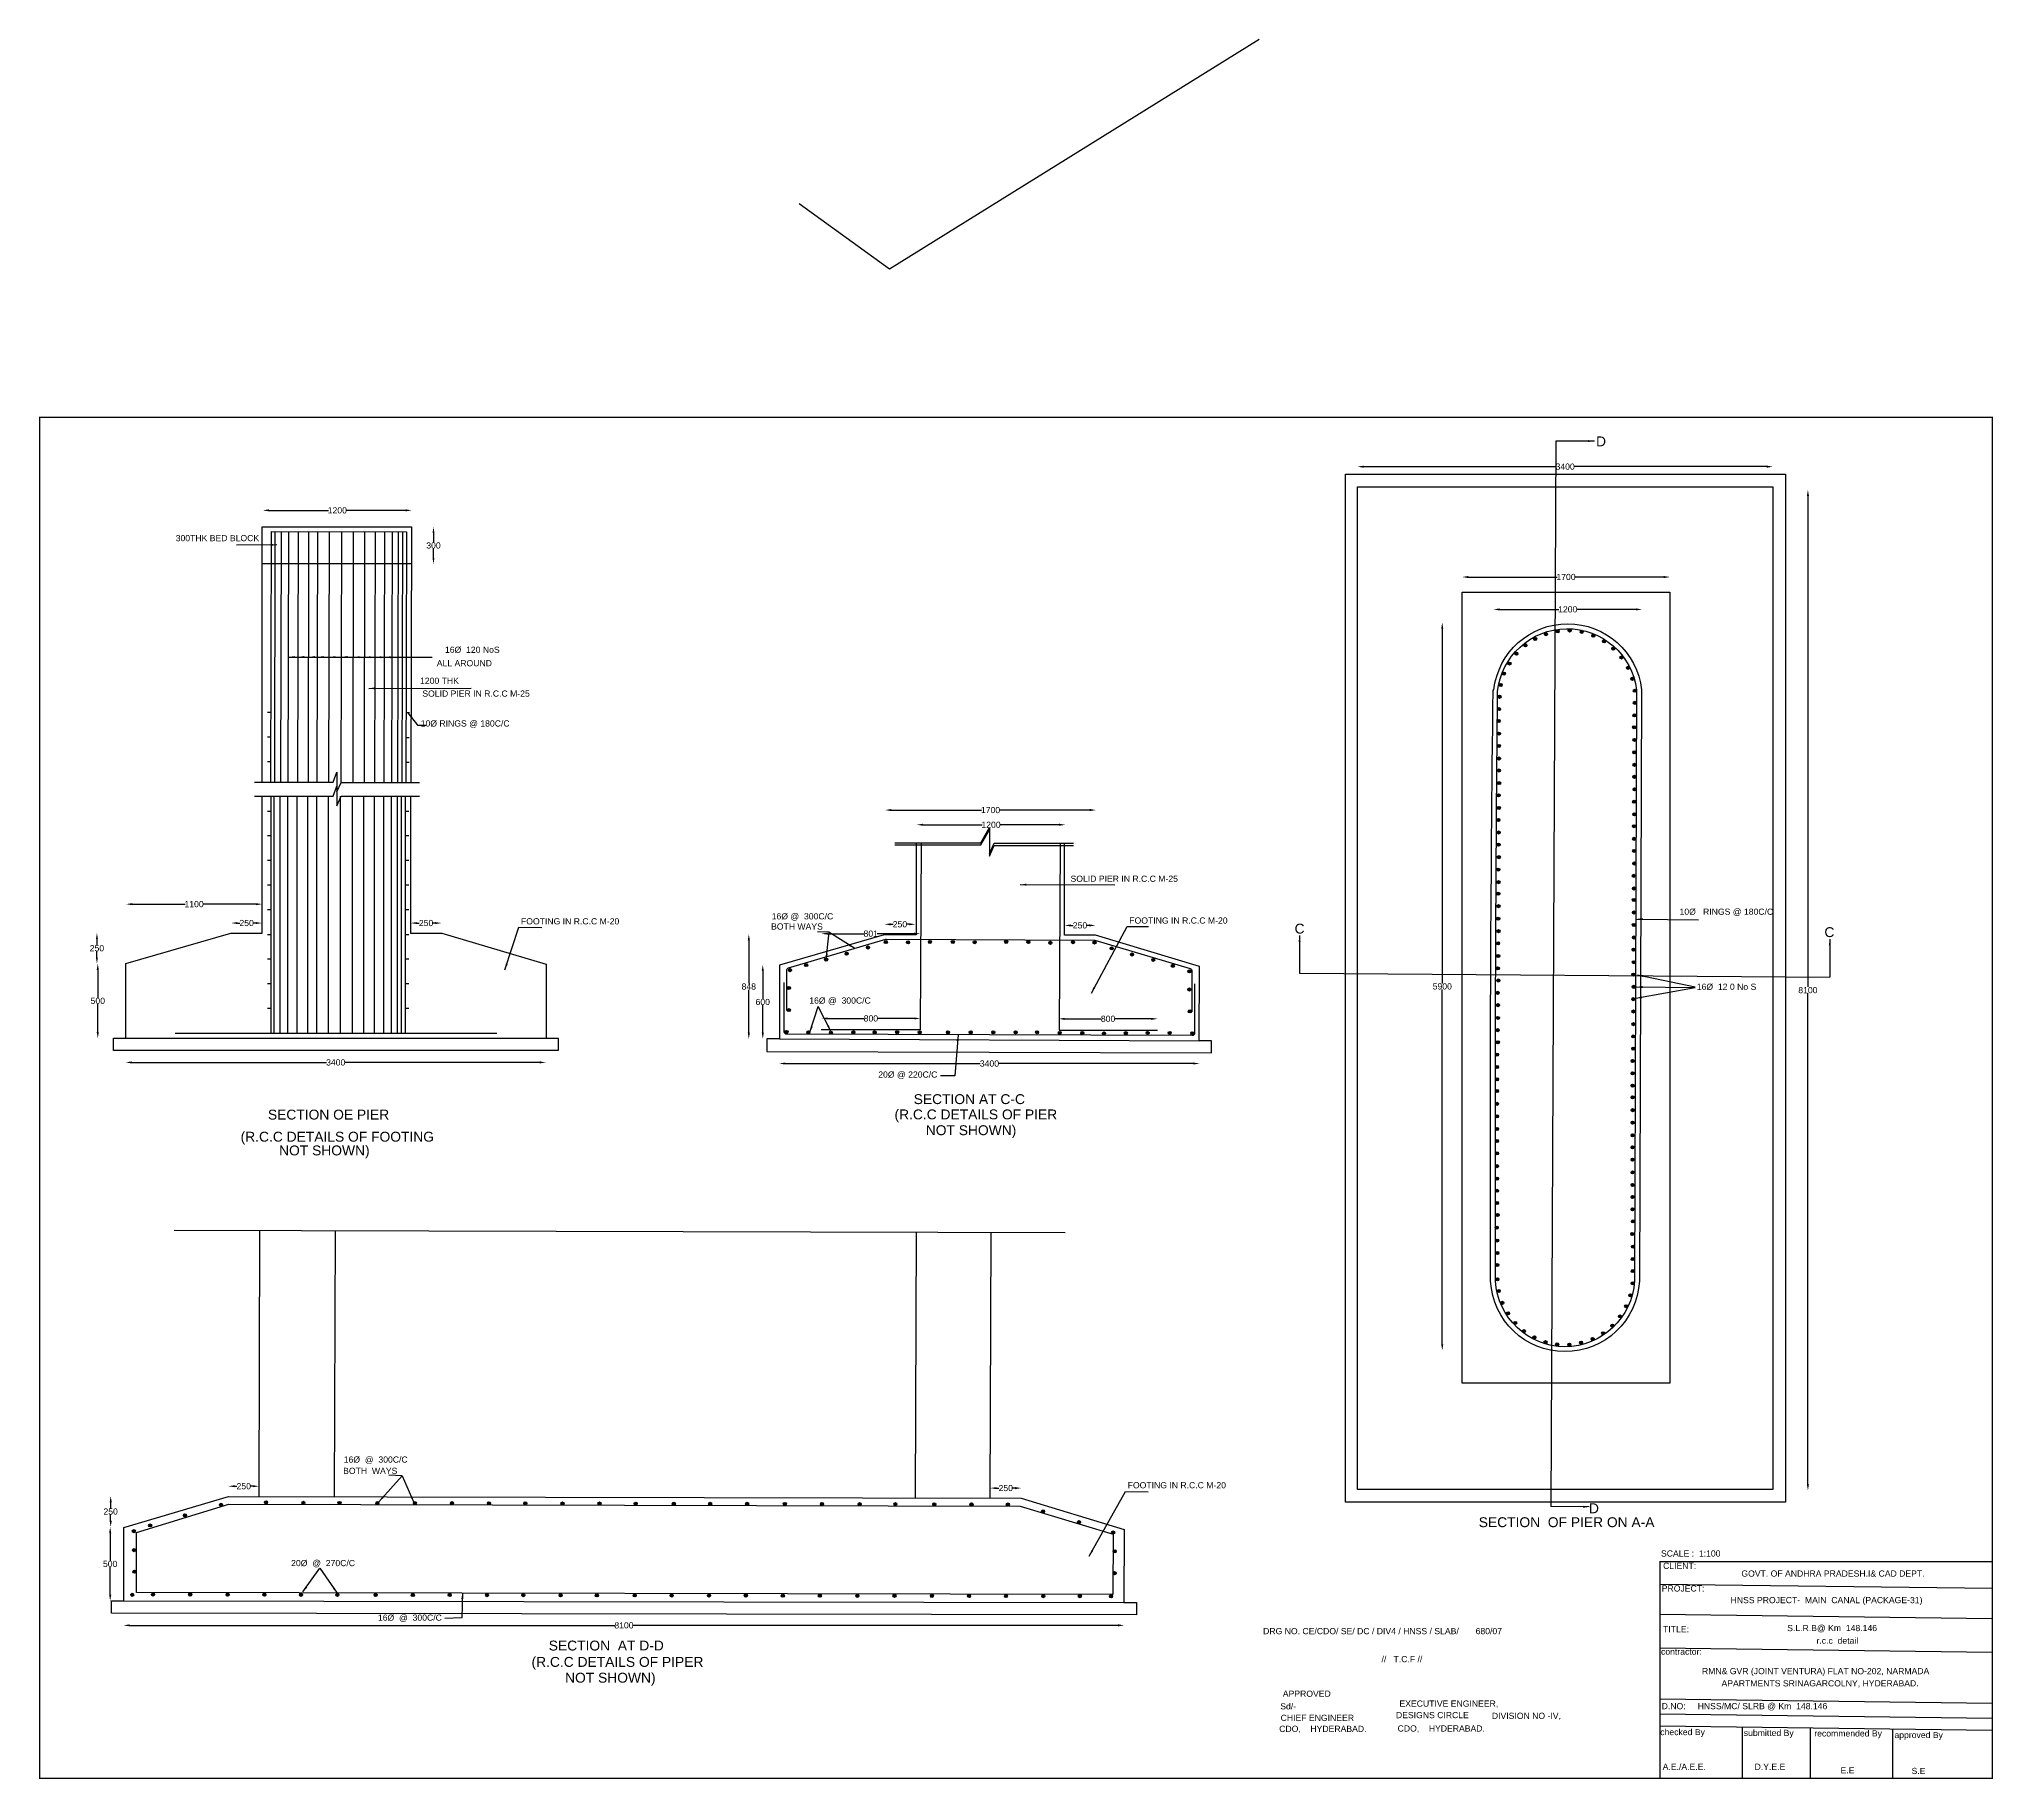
# Model space of a CAD drawing. Header units: inches. Extents: x 6803 to 22611, y -118036 to -103958.
import ezdxf

# ---------------------------------------------------------------- set-up
doc = ezdxf.new("R2010")
doc.units = ezdxf.units.IN
doc.header["$MEASUREMENT"] = 0
doc.styles.get("Standard").update_dxf_attribs({"font": 'arial.ttf'})
doc.dimstyles.new('ST100', dxfattribs={"dimtxt": 50, "dimasz": 50, "dimexe": 0, "dimexo": 300, "dimgap": 0.09, "dimtad": 0, "dimtih": 1, "dimtoh": 1, "dimdec": 0, "dimzin": 0, "dimdsep": 46, "dimtxsty": 'Standard', "dimcen": 0, "dimse1": 1, "dimse2": 1, "dimadec": 0, "dimazin": 0, "dimtfac": 1, "dimtdec": 0, "dimtofl": 0, "dimtmove": 0, "dimatfit": 3, "dimfxl": 2000, "dimtolj": 1, "dimtzin": 0, "dimarcsym": 0})

msp = doc.modelspace()

# ---------------------------------------------------------------- texts
for s, height, p in [('D', 80, (19400, -107253.8)), ('  300THK BED BLOCK', 50, (7869.4, -108021.3)), ('   16Ø  120 NoS', 50, (10028.7, -108924.6)), ('    ALL AROUND', 50, (9942.9, -109033.3)), ('    1200 THK', 50, (9807.7, -109175.7)), ('     SOLID PIER IN R.C.C M-25', 50, (9806.6, -109279.1)), ('   10Ø RINGS @ 180C/C ', 50, (9832.5, -109521)), (' SOLID PIER IN R.C.C M-25', 50, (15128.7, -110777.3)), (' FOOTING IN R.C.C M-20', 50, (10682.4, -111122)), ('        BOTH WAYS', 50, (12570, -111164)), ('  16Ø @  300C/C ', 50, (12691.7, -111081.7)), (' FOOTING IN R.C.C M-20', 50, (15604.4, -111115.6)), ('C', 80, (16961.1, -111196.3)), (' 10Ø   RINGS @ 180C/C', 50, (20056.2, -111044.1)), ('C', 80, (21247.8, -111224.6)), (' 16Ø  12 0 No S', 50, (20195.8, -111651.5)), ('    16Ø @  300C/C', 50, (12956.9, -111763)), (' 20Ø @ 220C/C', 50, (13573.2, -112361.8)), (' SECTION AT C-C', 80, (13848.2, -112575.9)), (' SECTION OE PIER', 80, (8623.5, -112701)), (' (R.C.C DETAILS OF PIER', 80, (13693, -112699.5)), (' (R.C.C DETAILS OF FOOTING', 80, (8402.6, -112879.8)), ('        NOT SHOWN)', 80, (13728.7, -112827.3)), ('        NOT SHOWN)', 80, (8496.4, -112991)), (' BOTH  WAYS', 50, (9243.6, -115568.8)), ('    16Ø  @  300C/C', 50, (9190.3, -115477.1)), (' FOOTING IN R.C.C M-20', 50, (15591.1, -115684.8)), ('D', 80, (19342.9, -115886.6)), (' SECTION  OF PIER ON A-A', 80, (18420, -115999.1)), ('    SCALE :  1:100', 50, (19847.9, -116237.2)), (' 20Ø  @  270C/C', 50, (8822.7, -116314.8)), ('    CLIENT:', 50, (19864.7, -116336.6)), ('   PROJECT:', 50, (19873.5, -116520.1)), ('   GOVT. OF ANDHRA PRADESH.I& CAD DEPT.', 50, (20517.8, -116399.5)), ('    HNSS PROJECT-  MAIN  CANAL (PACKAGE-31)', 50, (20411.1, -116614.3)), ('    16Ø  @  300C/C   ', 50, (9466.9, -116756.3)), (' DRG NO. CE/CDO/ SE/ DC / DIV4 / HNSS / SLAB/       680/07', 50, (16687, -116865.4)), ('     TITLE:', 50, (19845.2, -116849.8)), ('    S.L.R.B@ Km  148.146', 50, (20869.1, -116840.5)), (' SECTION  AT D-D', 80, (10895.4, -116997.2)), ('     r.c.c  detail', 50, (21086.7, -116942.4)), (' (R.C.C DETAILS OF PIPER', 80, (10756.2, -117129.5)), ('  //   T.C.F //', 50, (17625.7, -117091.9)), ('     contractor:', 50, (19828.7, -117031.2)), ('   RMN& GVR (JOINT VENTURA) FLAT NO-202, NARMADA', 50, (20198.9, -117189)), ('        NOT SHOWN)', 80, (10810.1, -117257.4)), ('   APARTMENTS SRINAGARCOLNY, HYDERABAD.', 50, (20356.9, -117287.9)), ('    Sd/-   ', 50, (16767.4, -117473.9)), ('   APPROVED', 50, (16807.4, -117371.8)), ('    EXECUTIVE ENGINEER,', 50, (17731.8, -117451.7)), ('       D.NO:     HNSS/MC/ SLRB @ Km  148.146', 50, (19795.4, -117472.3)), ('       CDO,    HYDERABAD.', 50, (16700.7, -117656.1)), ('      CHIEF ENGINEER', 50, (16731.8, -117567.2)), ('  DESIGNS CIRCLE', 50, (17742.3, -117544.8)), ('       CDO,    HYDERABAD.', 50, (17658.8, -117653)), ('     DIVISION NO -IV,', 50, (18460.3, -117550.9)), ('    checked By', 50, (19842.1, -117682.3)), ('    submitted By', 50, (20517.9, -117688.9)), ('    recommended By', 50, (21088.2, -117693)), (' approved By', 50, (21794.8, -117706)), ('    A.E./A.E.E.', 50, (19861.5, -117963)), ('      D.Y.E.E', 50, (20566.5, -117963)), ('         E.E', 50, (21203.9, -117991.9)), ('      S.E', 50, (21836.5, -117996.8))]:
    msp.add_text(s, height=height).set_placement(p)

# ---------------------------------------------------------------- blocks, each defined once
blk = doc.blocks.new('*D7')
at = {"color": 0, "lineweight": -2, "transparency": 16777216}
for p, q in [((7553, -112239), (9129, -112239)), ((10853, -112239), (9278, -112239))]:
    blk.add_line(p, q, dxfattribs=at)
at = {"color": 0, "transparency": 16777216}
for points in [[(7553, -112230), (7553, -112247), (7503, -112239)], [(10853, -112230), (10853, -112247), (10903, -112239)]]:
    blk.add_solid(points, dxfattribs=at)
at = {"layer": 'Defpoints', "color": 0, "transparency": 16777216}
for p in [(7503, -112237), (10903, -112237), (10903, -112239)]:
    blk.add_point(p, dxfattribs=at)
at = {"color": 0, "transparency": 16777216, "insert": (9203, -112239), "char_height": 50, "attachment_point": 5}
blk.add_mtext('\\A1;3400', dxfattribs=at)
blk = doc.blocks.new('*D8')
at = {"color": 0, "lineweight": -2, "transparency": 16777216}
for p, q in [((8664, -107772), (9144, -107772)), ((9768, -107772), (9288, -107772))]:
    blk.add_line(p, q, dxfattribs=at)
at = {"color": 0, "transparency": 16777216}
for points in [[(8664, -107763), (8664, -107780), (8614, -107772)], [(9768, -107763), (9768, -107780), (9818, -107772)]]:
    blk.add_solid(points, dxfattribs=at)
at = {"layer": 'Defpoints', "color": 0, "transparency": 16777216}
for p in [(8614, -107768), (9818, -107768), (9818, -107772)]:
    blk.add_point(p, dxfattribs=at)
at = {"color": 0, "transparency": 16777216, "insert": (9216, -107772), "char_height": 50, "attachment_point": 5}
blk.add_mtext('\\A1;1200', dxfattribs=at)
blk = doc.blocks.new('*D9')
at = {"color": 0, "lineweight": -2, "transparency": 16777216}
for p, q in [((9994, -107956), (9994, -108031)), ((9994, -108156), (9994, -108082))]:
    blk.add_line(p, q, dxfattribs=at)
at = {"color": 0, "transparency": 16777216}
for points in [[(9986, -107956), (10002, -107956), (9994, -107906)], [(9986, -108156), (10002, -108156), (9994, -108206)]]:
    blk.add_solid(points, dxfattribs=at)
at = {"layer": 'Defpoints', "color": 0, "transparency": 16777216}
for p in [(9992, -107906), (9994, -107906), (9992, -108206)]:
    blk.add_point(p, dxfattribs=at)
at = {"color": 0, "transparency": 16777216, "insert": (9994, -108056), "char_height": 50, "attachment_point": 5}
blk.add_mtext('\\A1;300', dxfattribs=at)
blk = doc.blocks.new('*D10')
at = {"color": 0, "lineweight": -2, "transparency": 16777216}
for p, q in [((7557, -110958), (7985, -110958)), ((8557, -110958), (8129, -110958))]:
    blk.add_line(p, q, dxfattribs=at)
at = {"color": 0, "transparency": 16777216}
for points in [[(7557, -110950), (7557, -110967), (7507, -110958)], [(8557, -110950), (8557, -110967), (8607, -110958)]]:
    blk.add_solid(points, dxfattribs=at)
at = {"layer": 'Defpoints', "color": 0, "transparency": 16777216}
for p in [(7507, -110958), (7507, -110958), (8607, -110958)]:
    blk.add_point(p, dxfattribs=at)
at = {"color": 0, "transparency": 16777216, "insert": (8057, -110958), "char_height": 50, "attachment_point": 5}
blk.add_mtext('\\A1;1100', dxfattribs=at)
blk = doc.blocks.new('*D11')
at = {"color": 0, "lineweight": -2, "transparency": 16777216}
for p, q in [((8407, -111111), (8426, -111111)), ((8557, -111111), (8537, -111111))]:
    blk.add_line(p, q, dxfattribs=at)
at = {"color": 0, "transparency": 16777216}
for points in [[(8407, -111103), (8407, -111119), (8357, -111111)], [(8557, -111103), (8557, -111119), (8607, -111111)]]:
    blk.add_solid(points, dxfattribs=at)
at = {"layer": 'Defpoints', "color": 0, "transparency": 16777216}
for p in [(8357, -111111), (8357, -111111), (8607, -111111)]:
    blk.add_point(p, dxfattribs=at)
at = {"color": 0, "transparency": 16777216, "insert": (8482, -111111), "char_height": 50, "attachment_point": 5}
blk.add_mtext('\\A1;250', dxfattribs=at)
blk = doc.blocks.new('*D12')
at = {"color": 0, "lineweight": -2, "transparency": 16777216}
for p, q in [((7271, -111240), (7271, -111289)), ((7271, -111390), (7271, -111341))]:
    blk.add_line(p, q, dxfattribs=at)
at = {"color": 0, "transparency": 16777216}
for points in [[(7263, -111240), (7279, -111240), (7271, -111190)], [(7263, -111390), (7279, -111390), (7271, -111440)]]:
    blk.add_solid(points, dxfattribs=at)
at = {"layer": 'Defpoints', "color": 0, "transparency": 16777216}
for p in [(7272, -111190), (7271, -111440), (7272, -111440)]:
    blk.add_point(p, dxfattribs=at)
at = {"color": 0, "transparency": 16777216, "insert": (7271, -111315), "char_height": 50, "attachment_point": 5}
blk.add_mtext('\\A1;250', dxfattribs=at)
blk = doc.blocks.new('*D13')
at = {"color": 0, "lineweight": -2, "transparency": 16777216}
for p, q in [((7278, -111490), (7278, -111716)), ((7278, -111993), (7278, -111767))]:
    blk.add_line(p, q, dxfattribs=at)
at = {"color": 0, "transparency": 16777216}
for points in [[(7269, -111490), (7286, -111490), (7278, -111440)], [(7269, -111993), (7286, -111993), (7278, -112043)]]:
    blk.add_solid(points, dxfattribs=at)
at = {"layer": 'Defpoints', "color": 0, "transparency": 16777216}
for p in [(7272, -111440), (7272, -112043), (7278, -112043)]:
    blk.add_point(p, dxfattribs=at)
at = {"color": 0, "transparency": 16777216, "insert": (7278, -111741), "char_height": 50, "attachment_point": 5}
blk.add_mtext('\\A1;500', dxfattribs=at)
blk = doc.blocks.new('*D14')
at = {"color": 0, "lineweight": -2, "transparency": 16777216}
for p, q in [((9859, -111111), (9879, -111111)), ((10009, -111111), (9990, -111111))]:
    blk.add_line(p, q, dxfattribs=at)
at = {"color": 0, "transparency": 16777216}
for points in [[(9859, -111103), (9859, -111119), (9809, -111111)], [(10009, -111103), (10009, -111119), (10059, -111111)]]:
    blk.add_solid(points, dxfattribs=at)
at = {"layer": 'Defpoints', "color": 0, "transparency": 16777216}
for p in [(9809, -111111), (9809, -111111), (10059, -111111)]:
    blk.add_point(p, dxfattribs=at)
at = {"color": 0, "transparency": 16777216, "insert": (9934, -111111), "char_height": 50, "attachment_point": 5}
blk.add_mtext('\\A1;250', dxfattribs=at)
blk = doc.blocks.new('*D15')
at = {"color": 0, "lineweight": -2, "transparency": 16777216}
for p, q in [((13698, -110197), (14429, -110197)), ((15304, -110197), (14573, -110197))]:
    blk.add_line(p, q, dxfattribs=at)
at = {"color": 0, "transparency": 16777216}
for points in [[(13698, -110188), (13698, -110205), (13648, -110197)], [(15304, -110188), (15304, -110205), (15354, -110197)]]:
    blk.add_solid(points, dxfattribs=at)
at = {"layer": 'Defpoints', "color": 0, "transparency": 16777216}
for p in [(13648, -110190), (15354, -110190), (15354, -110197)]:
    blk.add_point(p, dxfattribs=at)
at = {"color": 0, "transparency": 16777216, "insert": (14501, -110197), "char_height": 50, "attachment_point": 5}
blk.add_mtext('\\A1;1700', dxfattribs=at)
blk = doc.blocks.new('*D16')
at = {"color": 0, "lineweight": -2, "transparency": 16777216}
for p, q in [((13955, -110316), (14433, -110316)), ((15055, -110316), (14577, -110316))]:
    blk.add_line(p, q, dxfattribs=at)
at = {"color": 0, "transparency": 16777216}
for points in [[(13955, -110307), (13955, -110324), (13905, -110316)], [(15055, -110307), (15055, -110324), (15105, -110316)]]:
    blk.add_solid(points, dxfattribs=at)
at = {"layer": 'Defpoints', "color": 0, "transparency": 16777216}
for p in [(13905, -110316), (13905, -110318), (15105, -110318)]:
    blk.add_point(p, dxfattribs=at)
at = {"color": 0, "transparency": 16777216, "insert": (14505, -110316), "char_height": 50, "attachment_point": 5}
blk.add_mtext('\\A1;1200', dxfattribs=at)
blk = doc.blocks.new('*D17')
at = {"color": 0, "lineweight": -2, "transparency": 16777216}
for p, q in [((13693, -111121), (13713, -111121)), ((13843, -111121), (13824, -111121))]:
    blk.add_line(p, q, dxfattribs=at)
at = {"color": 0, "transparency": 16777216}
for points in [[(13693, -111113), (13693, -111130), (13643, -111121)], [(13843, -111113), (13843, -111130), (13893, -111121)]]:
    blk.add_solid(points, dxfattribs=at)
at = {"layer": 'Defpoints', "color": 0, "transparency": 16777216}
for p in [(13643, -111121), (13643, -111205), (13893, -111205)]:
    blk.add_point(p, dxfattribs=at)
at = {"color": 0, "transparency": 16777216, "insert": (13768, -111121), "char_height": 50, "attachment_point": 5}
blk.add_mtext('\\A1;250', dxfattribs=at)
blk = doc.blocks.new('*D18')
at = {"color": 0, "lineweight": -2, "transparency": 16777216}
for p, q in [((15150, -111130), (15169, -111130)), ((15300, -111130), (15281, -111130))]:
    blk.add_line(p, q, dxfattribs=at)
at = {"color": 0, "transparency": 16777216}
for points in [[(15150, -111122), (15150, -111139), (15100, -111130)], [(15300, -111122), (15300, -111139), (15350, -111130)]]:
    blk.add_solid(points, dxfattribs=at)
at = {"layer": 'Defpoints', "color": 0, "transparency": 16777216}
for p in [(15350, -111130), (15100, -111209), (15350, -111209)]:
    blk.add_point(p, dxfattribs=at)
at = {"color": 0, "transparency": 16777216, "insert": (15225, -111130), "char_height": 50, "attachment_point": 5}
blk.add_mtext('\\A1;250', dxfattribs=at)
blk = doc.blocks.new('*D19')
at = {"color": 0, "lineweight": -2, "transparency": 16777216}
for p, q in [((12545, -111251), (12545, -111600)), ((12545, -111999), (12545, -111651))]:
    blk.add_line(p, q, dxfattribs=at)
at = {"color": 0, "transparency": 16777216}
for points in [[(12537, -111251), (12554, -111251), (12545, -111201)], [(12537, -111999), (12554, -111999), (12545, -112049)]]:
    blk.add_solid(points, dxfattribs=at)
at = {"layer": 'Defpoints', "color": 0, "transparency": 16777216}
for p in [(12545, -111201), (12545, -112049), (12545, -112049)]:
    blk.add_point(p, dxfattribs=at)
at = {"color": 0, "transparency": 16777216, "insert": (12545, -111625), "char_height": 50, "attachment_point": 5}
blk.add_mtext('\\A1;848', dxfattribs=at)
blk = doc.blocks.new('*D20')
at = {"color": 0, "lineweight": -2, "transparency": 16777216}
for p, q in [((12658, -111500), (12658, -111724)), ((12658, -111999), (12658, -111775))]:
    blk.add_line(p, q, dxfattribs=at)
at = {"color": 0, "transparency": 16777216}
for points in [[(12650, -111500), (12667, -111500), (12658, -111450)], [(12650, -111999), (12667, -111999), (12658, -112049)]]:
    blk.add_solid(points, dxfattribs=at)
at = {"layer": 'Defpoints', "color": 0, "transparency": 16777216}
for p in [(12659, -111450), (12658, -112049), (12659, -112049)]:
    blk.add_point(p, dxfattribs=at)
at = {"color": 0, "transparency": 16777216, "insert": (12658, -111750), "char_height": 50, "attachment_point": 5}
blk.add_mtext('\\A1;600', dxfattribs=at)
blk = doc.blocks.new('*D21')
at = {"color": 0, "lineweight": -2, "transparency": 16777216}
for p, q in [((13182, -111197), (13482, -111197)), ((13883, -111197), (13583, -111197))]:
    blk.add_line(p, q, dxfattribs=at)
at = {"color": 0, "transparency": 16777216}
for points in [[(13182, -111189), (13182, -111205), (13132, -111197)], [(13883, -111189), (13883, -111205), (13933, -111197)]]:
    blk.add_solid(points, dxfattribs=at)
at = {"layer": 'Defpoints', "color": 0, "transparency": 16777216}
for p in [(13933, -111197), (13132, -111974), (13933, -111974)]:
    blk.add_point(p, dxfattribs=at)
at = {"color": 0, "transparency": 16777216, "insert": (13532, -111197), "char_height": 50, "attachment_point": 5}
blk.add_mtext('\\A1;801', dxfattribs=at)
blk = doc.blocks.new('*D22')
at = {"color": 0, "lineweight": -2, "transparency": 16777216}
for p, q in [((13183, -111883), (13478, -111883)), ((13884, -111883), (13589, -111883))]:
    blk.add_line(p, q, dxfattribs=at)
at = {"color": 0, "transparency": 16777216}
for points in [[(13183, -111875), (13183, -111891), (13133, -111883)], [(13884, -111875), (13884, -111891), (13934, -111883)]]:
    blk.add_solid(points, dxfattribs=at)
at = {"layer": 'Defpoints', "color": 0, "transparency": 16777216}
for p in [(13133, -111883), (13934, -111883), (13934, -111883)]:
    blk.add_point(p, dxfattribs=at)
at = {"color": 0, "transparency": 16777216, "insert": (13533, -111883), "char_height": 50, "attachment_point": 5}
blk.add_mtext('\\A1;800', dxfattribs=at)
blk = doc.blocks.new('*D23')
at = {"color": 0, "lineweight": -2, "transparency": 16777216}
for p, q in [((15102, -111886), (15396, -111886)), ((15802, -111886), (15507, -111886))]:
    blk.add_line(p, q, dxfattribs=at)
at = {"color": 0, "transparency": 16777216}
for points in [[(15102, -111878), (15102, -111895), (15052, -111886)], [(15802, -111878), (15802, -111895), (15852, -111886)]]:
    blk.add_solid(points, dxfattribs=at)
at = {"layer": 'Defpoints', "color": 0, "transparency": 16777216}
for p in [(15052, -111886), (15052, -111890), (15852, -111890)]:
    blk.add_point(p, dxfattribs=at)
at = {"color": 0, "transparency": 16777216, "insert": (15452, -111886), "char_height": 50, "attachment_point": 5}
blk.add_mtext('\\A1;800', dxfattribs=at)
blk = doc.blocks.new('*D24')
at = {"color": 0, "lineweight": -2, "transparency": 16777216}
for p, q in [((12842, -112248), (14417, -112248)), ((16142, -112248), (14567, -112248))]:
    blk.add_line(p, q, dxfattribs=at)
at = {"color": 0, "transparency": 16777216}
for points in [[(12842, -112239), (12842, -112256), (12792, -112248)], [(16142, -112239), (16142, -112256), (16192, -112248)]]:
    blk.add_solid(points, dxfattribs=at)
at = {"layer": 'Defpoints', "color": 0, "transparency": 16777216}
for p in [(12792, -112247), (16192, -112247), (16192, -112248)]:
    blk.add_point(p, dxfattribs=at)
at = {"color": 0, "transparency": 16777216, "insert": (14492, -112248), "char_height": 50, "attachment_point": 5}
blk.add_mtext('\\A1;3400', dxfattribs=at)
blk = doc.blocks.new('*D25')
at = {"color": 0, "lineweight": -2, "transparency": 16777216}
for p, q in [((17520, -107418), (19076, -107418)), ((20781, -107418), (19225, -107418))]:
    blk.add_line(p, q, dxfattribs=at)
at = {"color": 0, "transparency": 16777216}
for points in [[(17520, -107410), (17520, -107427), (17470, -107418)], [(20781, -107410), (20781, -107427), (20831, -107418)]]:
    blk.add_solid(points, dxfattribs=at)
at = {"layer": 'Defpoints', "color": 0, "transparency": 16777216}
for p in [(20831, -107418), (17470, -107581), (20831, -107581)]:
    blk.add_point(p, dxfattribs=at)
at = {"color": 0, "transparency": 16777216, "insert": (19150, -107418), "char_height": 50, "attachment_point": 5}
blk.add_mtext('\\A1;3400', dxfattribs=at)
blk = doc.blocks.new('*D26')
at = {"color": 0, "lineweight": -2, "transparency": 16777216}
for p, q in [((18367, -108311), (19085, -108311)), ((19948, -108311), (19230, -108311))]:
    blk.add_line(p, q, dxfattribs=at)
at = {"color": 0, "transparency": 16777216}
for points in [[(18367, -108303), (18367, -108320), (18317, -108311)], [(19948, -108303), (19948, -108320), (19998, -108311)]]:
    blk.add_solid(points, dxfattribs=at)
at = {"layer": 'Defpoints', "color": 0, "transparency": 16777216}
for p in [(18317, -108432), (19998, -108311), (19998, -108432)]:
    blk.add_point(p, dxfattribs=at)
at = {"color": 0, "transparency": 16777216, "insert": (19157, -108311), "char_height": 50, "attachment_point": 5}
blk.add_mtext('\\A1;1700', dxfattribs=at)
blk = doc.blocks.new('*D27')
at = {"color": 0, "lineweight": -2, "transparency": 16777216}
for p, q in [((18620, -108573), (19099, -108573)), ((19723, -108573), (19244, -108573))]:
    blk.add_line(p, q, dxfattribs=at)
at = {"color": 0, "transparency": 16777216}
for points in [[(18620, -108565), (18620, -108582), (18570, -108573)], [(19723, -108565), (19723, -108582), (19773, -108573)]]:
    blk.add_solid(points, dxfattribs=at)
at = {"layer": 'Defpoints', "color": 0, "transparency": 16777216}
for p in [(19773, -108573), (18570, -108607), (19773, -108607)]:
    blk.add_point(p, dxfattribs=at)
at = {"color": 0, "transparency": 16777216, "insert": (19171, -108573), "char_height": 50, "attachment_point": 5}
blk.add_mtext('\\A1;1200', dxfattribs=at)
blk = doc.blocks.new('*D28')
at = {"color": 0, "lineweight": -2, "transparency": 16777216}
for p, q in [((18156, -108729), (18156, -111599)), ((18156, -114519), (18156, -111650))]:
    blk.add_line(p, q, dxfattribs=at)
at = {"color": 0, "transparency": 16777216}
for points in [[(18147, -108729), (18164, -108729), (18156, -108679)], [(18147, -114519), (18164, -114519), (18156, -114569)]]:
    blk.add_solid(points, dxfattribs=at)
at = {"layer": 'Defpoints', "color": 0, "transparency": 16777216}
for p in [(18162, -108679), (18156, -114569), (18162, -114569)]:
    blk.add_point(p, dxfattribs=at)
at = {"color": 0, "transparency": 16777216, "insert": (18156, -111624), "char_height": 50, "attachment_point": 5}
blk.add_mtext('\\A1;5900', dxfattribs=at)
blk = doc.blocks.new('*D29')
at = {"color": 0, "lineweight": -2, "transparency": 16777216}
for p, q in [((21114, -107656), (21114, -111628)), ((21114, -115652), (21114, -111679))]:
    blk.add_line(p, q, dxfattribs=at)
at = {"color": 0, "transparency": 16777216}
for points in [[(21106, -107656), (21123, -107656), (21114, -107606)], [(21106, -115652), (21123, -115652), (21114, -115702)]]:
    blk.add_solid(points, dxfattribs=at)
at = {"layer": 'Defpoints', "color": 0, "transparency": 16777216}
for p in [(21152, -107606), (21114, -115702), (21152, -115702)]:
    blk.add_point(p, dxfattribs=at)
at = {"color": 0, "transparency": 16777216, "insert": (21114, -111654), "char_height": 50, "attachment_point": 5}
blk.add_mtext('\\A1;8100', dxfattribs=at)
blk = doc.blocks.new('*D30')
at = {"color": 0, "lineweight": -2, "transparency": 16777216}
for p, q in [((7382, -115798), (7382, -115847)), ((7382, -115948), (7382, -115898))]:
    blk.add_line(p, q, dxfattribs=at)
at = {"color": 0, "transparency": 16777216}
for points in [[(7374, -115798), (7391, -115798), (7382, -115748)], [(7374, -115948), (7391, -115948), (7382, -115998)]]:
    blk.add_solid(points, dxfattribs=at)
at = {"layer": 'Defpoints', "color": 0, "transparency": 16777216}
for p in [(7385, -115748), (7382, -115998), (7385, -115998)]:
    blk.add_point(p, dxfattribs=at)
at = {"color": 0, "transparency": 16777216, "insert": (7382, -115873), "char_height": 50, "attachment_point": 5}
blk.add_mtext('\\A1;250', dxfattribs=at)
blk = doc.blocks.new('*D31')
at = {"color": 0, "lineweight": -2, "transparency": 16777216}
for p, q in [((7378, -116048), (7378, -116271)), ((7378, -116546), (7378, -116323))]:
    blk.add_line(p, q, dxfattribs=at)
at = {"color": 0, "transparency": 16777216}
for points in [[(7370, -116048), (7387, -116048), (7378, -115998)], [(7370, -116546), (7387, -116546), (7378, -116596)]]:
    blk.add_solid(points, dxfattribs=at)
at = {"layer": 'Defpoints', "color": 0, "transparency": 16777216}
for p in [(7385, -115998), (7378, -116596), (7389, -116596)]:
    blk.add_point(p, dxfattribs=at)
at = {"color": 0, "transparency": 16777216, "insert": (7378, -116297), "char_height": 50, "attachment_point": 5}
blk.add_mtext('\\A1;500', dxfattribs=at)
blk = doc.blocks.new('*D32')
at = {"color": 0, "lineweight": -2, "transparency": 16777216}
for p, q in [((8385, -115668), (8403, -115668)), ((8533, -115668), (8515, -115668))]:
    blk.add_line(p, q, dxfattribs=at)
at = {"color": 0, "transparency": 16777216}
for points in [[(8385, -115660), (8385, -115676), (8335, -115668)], [(8533, -115660), (8533, -115676), (8583, -115668)]]:
    blk.add_solid(points, dxfattribs=at)
at = {"layer": 'Defpoints', "color": 0, "transparency": 16777216}
for p in [(8583, -115668), (8335, -115750), (8583, -115751)]:
    blk.add_point(p, dxfattribs=at)
at = {"color": 0, "transparency": 16777216, "insert": (8459, -115668), "char_height": 50, "attachment_point": 5}
blk.add_mtext('\\A1;250', dxfattribs=at)
blk = doc.blocks.new('*D33')
at = {"color": 0, "lineweight": -2, "transparency": 16777216}
for p, q in [((7537, -116794), (11460, -116794)), ((15532, -116794), (11609, -116794))]:
    blk.add_line(p, q, dxfattribs=at)
at = {"color": 0, "transparency": 16777216}
for points in [[(7537, -116785), (7537, -116802), (7487, -116794)], [(15532, -116785), (15532, -116802), (15582, -116794)]]:
    blk.add_solid(points, dxfattribs=at)
at = {"layer": 'Defpoints', "color": 0, "transparency": 16777216}
for p in [(7487, -116780), (15582, -116780), (15582, -116794)]:
    blk.add_point(p, dxfattribs=at)
at = {"color": 0, "transparency": 16777216, "insert": (11535, -116794), "char_height": 50, "attachment_point": 5}
blk.add_mtext('\\A1;8100', dxfattribs=at)
blk = doc.blocks.new('*D34')
at = {"color": 0, "lineweight": -2, "transparency": 16777216}
for p, q in [((14549, -115683), (14569, -115683)), ((14700, -115683), (14680, -115683))]:
    blk.add_line(p, q, dxfattribs=at)
at = {"color": 0, "transparency": 16777216}
for points in [[(14549, -115675), (14549, -115692), (14499, -115683)], [(14700, -115675), (14700, -115692), (14750, -115683)]]:
    blk.add_solid(points, dxfattribs=at)
at = {"layer": 'Defpoints', "color": 0, "transparency": 16777216}
for p in [(14750, -115683), (14499, -115763), (14750, -115764)]:
    blk.add_point(p, dxfattribs=at)
at = {"color": 0, "transparency": 16777216, "insert": (14624, -115683), "char_height": 50, "attachment_point": 5}
blk.add_mtext('\\A1;250', dxfattribs=at)

# ---------------------------------------------------------------- dimensions: what is measured, and where the dimension line sits
for base, p1, p2, text, picture, middle in [((20830.9, -107418.3), (17469.7, -107580.9), (20830.9, -107580.9), '3400', '*D25', (19150.3, -107418.3)), ((9818, -107771.6), (8613.8, -107768), (9818, -107768), '1200', '*D8', (9215.9, -107771.6)), ((19997.8, -108311.3), (18317.2, -108432.4), (19997.8, -108432.4), '1700', '*D26', (19157.5, -108311.3)), ((19773, -108573.5), (18569.7, -108606.6), (19773, -108606.6), '1200', '*D27', (19171.4, -108573.5)), ((15354, -110196.8), (13648, -110190.2), (15354, -110190.2), '1700', '*D15', (14501, -110196.8)), ((13933.9, -111882.9), (13132.9, -111882.9), (13933.9, -111882.9), '800', '*D22', (13533.4, -111882.9)), ((8583.2, -115667.9), (8334.6, -115750.3), (8583.2, -115750.9), '250', '*D32', (8458.9, -115667.9)), ((14749.7, -115683.3), (14499.1, -115763.4), (14749.7, -115763.9), '250', '*D34', (14624.4, -115683.3)), ((15582, -116793.8), (7487, -116780.3), (15582, -116780.3), '8100', '*D33', (11534.5, -116793.8))]:
    dim = msp.add_linear_dim(base=base, p1=p1, p2=p2, text=text, dimstyle='ST100')
    dim.commit()
    dim.dimension.update_dxf_attribs({"geometry": picture, "text_midpoint": middle})
for base, p1, p2, text, picture, middle in [((21114.4, -115701.5), (21151.9, -107605.5), (21151.9, -115701.5), '8100', '*D29', (21114.4, -111653.5)), ((18155.8, -114569.4), (18161.8, -108679.2), (18161.8, -114569.4), '5900', '*D28', (18155.8, -111624.3)), ((7277.8, -112042.9), (7271.8, -111439.9), (7271.8, -112042.9), '500', '*D13', (7277.8, -111741.4)), ((7378.4, -116596.2), (7384.6, -115997.9), (7388.6, -116596.2), '500', '*D31', (7378.4, -116297))]:
    dim = msp.add_linear_dim(base=base, p1=p1, p2=p2, angle=90, text=text, dimstyle='ST100')
    dim.commit()
    dim.dimension.update_dxf_attribs({"geometry": picture, "text_midpoint": middle})
for base, p1, p2, picture, middle in [((9993.9, -107906), (9991.7, -108206.3), (9991.7, -107906), '*D9', (9993.9, -108056.1)), ((7270.8, -111439.9), (7271.8, -111189.9), (7271.8, -111439.9), '*D12', (7270.8, -111314.9)), ((12545.4, -112049.5), (12544.9, -111201.5), (12544.9, -112049.5), '*D19', (12545.4, -111625.5)), ((12658.2418, -112049.3382), (12659.3496, -111449.8184), (12659.3496, -112049.3382), '*D20', (12658.2418, -111749.5783)), ((7382.3, -115997.9), (7384.6, -115747.5), (7384.6, -115997.9), '*D30', (7382.3, -115872.7))]:
    dim = msp.add_linear_dim(base=base, p1=p1, p2=p2, angle=90, dimstyle='ST100')
    dim.commit()
    dim.dimension.update_dxf_attribs({"geometry": picture, "text_midpoint": middle})
for base, p1, p2, picture, middle in [((13905, -110315.6), (15105, -110317.9), (13905, -110317.9), '*D16', (14505, -110315.6)), ((7506.8, -110958.5), (8606.8, -110958.5), (7506.8, -110958.5), '*D10', (8056.8, -110958.5)), ((8356.8, -111111.1), (8606.8, -111111.1), (8356.8, -111111.1), '*D11', (8481.8, -111111.1)), ((9809.2, -111111.1), (10059.2, -111111.1), (9809.2, -111111.1), '*D14', (9934.2, -111111.1)), ((13643.2, -111121.5), (13893.2, -111205.3), (13643.2, -111205.3), '*D17', (13768.2, -111121.5)), ((15350, -111130.5), (15100, -111208.7), (15350, -111208.7), '*D18', (15225, -111130.5)), ((13932.8, -111197.1), (13131.8, -111974.5), (13932.8, -111974.5), '*D21', (13532.3, -111197.1)), ((15051.6, -111886.3), (15851.6, -111890.4), (15051.6, -111890.4), '*D23', (15451.6, -111886.3)), ((10903.4, -112238.5), (7503.3, -112236.9), (10903.4, -112236.9), '*D7', (9203.4, -112238.5)), ((16191.9, -112247.5), (12791.9, -112246.7), (16191.9, -112246.7), '*D24', (14491.9, -112247.5))]:
    dim = msp.add_linear_dim(base=base, p1=p1, p2=p2, dimstyle='ST100')
    dim.commit()
    dim.dimension.update_dxf_attribs({"geometry": picture, "text_midpoint": middle})

# ---------------------------------------------------------------- hatches: boundary and pattern name
h = msp.add_hatch(color=256)
edge = h.paths.add_edge_path()
edge.add_arc((19089.7, -108750.2), 12.5, 0, 360)
h = msp.add_hatch(color=256)
edge = h.paths.add_edge_path()
edge.add_arc((19186.1, -108743.9), 12.5, 0, 360)
h = msp.add_hatch(color=256)
edge = h.paths.add_edge_path()
edge.add_arc((19284.6, -108754.7), 12.5, 0, 360)
h = msp.add_hatch(color=256)
edge = h.paths.add_edge_path()
edge.add_arc((18828.1, -108864.1), 12.5, 0, 360)
h = msp.add_hatch(color=256)
edge = h.paths.add_edge_path()
edge.add_arc((18907.6, -108812.6), 12.5, 0, 360)
h = msp.add_hatch(color=256)
edge = h.paths.add_edge_path()
edge.add_arc((18995.3, -108773.2), 12.5, 0, 360)
h = msp.add_hatch(color=256)
edge = h.paths.add_edge_path()
edge.add_arc((19377.3, -108785.9), 12.5, 0, 360)
h = msp.add_hatch(color=256)
edge = h.paths.add_edge_path()
edge.add_arc((19464.5, -108831.1), 12.5, 0, 360)
h = msp.add_hatch(color=256)
edge = h.paths.add_edge_path()
edge.add_arc((19539.9, -108890.7), 12.5, 0, 360)
h = msp.add_hatch(color=256)
edge = h.paths.add_edge_path()
edge.add_arc((18699.7, -109011.4), 12.5, 0, 360)
h = msp.add_hatch(color=256)
edge = h.paths.add_edge_path()
edge.add_arc((18755.7, -108931.9), 12.5, 0, 360)
h = msp.add_hatch(color=256)
edge = h.paths.add_edge_path()
edge.add_arc((19605.5, -108962.2), 12.5, 0, 360)
h = msp.add_hatch(color=256)
edge = h.paths.add_edge_path()
edge.add_arc((19657.9, -109045.7), 12.5, 0, 360)
h = msp.add_hatch(color=256)
edge = h.paths.add_edge_path()
edge.add_arc((18628.7, -109184.4), 12.5, 0, 360)
h = msp.add_hatch(color=256)
edge = h.paths.add_edge_path()
edge.add_arc((18653.8, -109092.8), 12.5, 0, 360)
h = msp.add_hatch(color=256)
edge = h.paths.add_edge_path()
edge.add_arc((19694.1, -109134.8), 12.5, 0, 360)
h = msp.add_hatch(color=256)
edge = h.paths.add_edge_path()
edge.add_arc((19713.8, -109231.5), 12.5, 0, 360)
h = msp.add_hatch(color=256)
edge = h.paths.add_edge_path()
edge.add_arc((18615.2, -109379.9), 12.5, 0, 360)
h = msp.add_hatch(color=256)
edge = h.paths.add_edge_path()
edge.add_arc((18617.8, -109278.4), 12.5, 0, 360)
h = msp.add_hatch(color=256)
edge = h.paths.add_edge_path()
edge.add_arc((18619, -109281.2), 12.5, 0, 360)
h = msp.add_hatch(color=256)
edge = h.paths.add_edge_path()
edge.add_arc((19714.2, -109329.5), 12.5, 0, 360)
h = msp.add_hatch(color=256)
edge = h.paths.add_edge_path()
edge.add_arc((18612.4, -109476), 12.5, 0, 360)
h = msp.add_hatch(color=256)
edge = h.paths.add_edge_path()
edge.add_arc((19708.7, -109527.1), 12.5, 0, 360)
h = msp.add_hatch(color=256)
edge = h.paths.add_edge_path()
edge.add_arc((19711.5, -109431), 12.5, 0, 360)
h = msp.add_hatch(color=256)
edge = h.paths.add_edge_path()
edge.add_arc((18613.2, -109678), 12.5, 0, 360)
h = msp.add_hatch(color=256)
edge = h.paths.add_edge_path()
edge.add_arc((18614.4, -109577.9), 12.5, 0, 360)
h = msp.add_hatch(color=256)
edge = h.paths.add_edge_path()
edge.add_arc((19710.7, -109629), 12.5, 0, 360)
h = msp.add_hatch(color=256)
edge = h.paths.add_edge_path()
edge.add_arc((18614, -109876.8), 12.5, 0, 360)
h = msp.add_hatch(color=256)
edge = h.paths.add_edge_path()
edge.add_arc((18615.2, -109779.9), 12.5, 0, 360)
h = msp.add_hatch(color=256)
edge = h.paths.add_edge_path()
edge.add_arc((19709.5, -109729.1), 12.5, 0, 360)
h = msp.add_hatch(color=256)
edge = h.paths.add_edge_path()
edge.add_arc((19711.5, -109831), 12.5, 0, 360)
h = msp.add_hatch(color=256)
edge = h.paths.add_edge_path()
edge.add_arc((18616, -109978.6), 12.5, 0, 360)
h = msp.add_hatch(color=256)
edge = h.paths.add_edge_path()
edge.add_arc((19710.4, -109927.9), 12.5, 0, 360)
h = msp.add_hatch(color=256)
edge = h.paths.add_edge_path()
edge.add_arc((19712.3, -110029.8), 12.5, 0, 360)
h = msp.add_hatch(color=256)
edge = h.paths.add_edge_path()
edge.add_arc((18611.6, -110077.9), 12.5, 0, 360)
h = msp.add_hatch(color=256)
edge = h.paths.add_edge_path()
edge.add_arc((18613.6, -110179.7), 12.5, 0, 360)
h = msp.add_hatch(color=256)
edge = h.paths.add_edge_path()
edge.add_arc((19707.9, -110129), 12.5, 0, 360)
h = msp.add_hatch(color=256)
edge = h.paths.add_edge_path()
edge.add_arc((18609.9, -110276.6), 12.5, 0, 360)
h = msp.add_hatch(color=256)
edge = h.paths.add_edge_path()
edge.add_arc((19706.3, -110327.7), 12.5, 0, 360)
h = msp.add_hatch(color=256)
edge = h.paths.add_edge_path()
edge.add_arc((19709.9, -110230.8), 12.5, 0, 360)
h = msp.add_hatch(color=256)
edge = h.paths.add_edge_path()
edge.add_arc((18611.6, -110476.2), 12.5, 0, 360)
h = msp.add_hatch(color=256)
edge = h.paths.add_edge_path()
edge.add_arc((18611.9, -110378.5), 12.5, 0, 360)
h = msp.add_hatch(color=256)
edge = h.paths.add_edge_path()
edge.add_arc((19708.2, -110429.6), 12.5, 0, 360)
h = msp.add_hatch(color=256)
edge = h.paths.add_edge_path()
edge.add_arc((18613.6, -110578.1), 12.5, 0, 360)
h = msp.add_hatch(color=256)
edge = h.paths.add_edge_path()
edge.add_arc((19707.9, -110527.3), 12.5, 0, 360)
h = msp.add_hatch(color=256)
edge = h.paths.add_edge_path()
edge.add_arc((19709.9, -110629.2), 12.5, 0, 360)
h = msp.add_hatch(color=256)
edge = h.paths.add_edge_path()
edge.add_arc((18609.1, -110678.2), 12.5, 0, 360)
h = msp.add_hatch(color=256)
edge = h.paths.add_edge_path()
edge.add_arc((18611.1, -110780.1), 12.5, 0, 360)
h = msp.add_hatch(color=256)
edge = h.paths.add_edge_path()
edge.add_arc((19705.4, -110729.3), 12.5, 0, 360)
h = msp.add_hatch(color=256)
edge = h.paths.add_edge_path()
edge.add_arc((18609.1, -110872.9), 12.5, 0, 360)
h = msp.add_hatch(color=256)
edge = h.paths.add_edge_path()
edge.add_arc((18611.1, -110974.8), 12.5, 0, 360)
h = msp.add_hatch(color=256)
edge = h.paths.add_edge_path()
edge.add_arc((19705.4, -110924), 12.5, 0, 360)
h = msp.add_hatch(color=256)
edge = h.paths.add_edge_path()
edge.add_arc((19707.4, -110831.2), 12.5, 0, 360)
h = msp.add_hatch(color=256)
edge = h.paths.add_edge_path()
edge.add_arc((18609.1, -111075.1), 12.5, 0, 360)
h = msp.add_hatch(color=256)
edge = h.paths.add_edge_path()
edge.add_arc((19705.4, -111126.2), 12.5, 0, 360)
h = msp.add_hatch(color=256)
edge = h.paths.add_edge_path()
edge.add_arc((19707.4, -111025.9), 12.5, 0, 360)
h = msp.add_hatch(color=256)
edge = h.paths.add_edge_path()
edge.add_arc((13653.7, -111265), 12.5, 0, 360)
h = msp.add_hatch(color=256)
edge = h.paths.add_edge_path()
edge.add_arc((13833.8, -111267.4), 12.5, 0, 360)
h = msp.add_hatch(color=256)
edge = h.paths.add_edge_path()
edge.add_arc((14010.3, -111263.8), 12.5, 0, 360)
h = msp.add_hatch(color=256)
edge = h.paths.add_edge_path()
edge.add_arc((14195.6, -111263.7), 12.5, 0, 360)
h = msp.add_hatch(color=256)
edge = h.paths.add_edge_path()
edge.add_arc((14373.3, -111266.2), 12.5, 0, 360)
h = msp.add_hatch(color=256)
edge = h.paths.add_edge_path()
edge.add_arc((14627.1, -111263.7), 12.5, 0, 360)
h = msp.add_hatch(color=256)
edge = h.paths.add_edge_path()
edge.add_arc((14807.4, -111264.9), 12.5, 0, 360)
h = msp.add_hatch(color=256)
edge = h.paths.add_edge_path()
edge.add_arc((14985.1, -111271), 12.5, 0, 360)
h = msp.add_hatch(color=256)
edge = h.paths.add_edge_path()
edge.add_arc((15167.6, -111266.1), 12.5, 0, 360)
h = msp.add_hatch(color=256)
edge = h.paths.add_edge_path()
edge.add_arc((15342.4, -111268.7), 12.5, 0, 360)
h = msp.add_hatch(color=256)
edge = h.paths.add_edge_path()
edge.add_arc((18607.4, -111275.1), 12.5, 0, 360)
h = msp.add_hatch(color=256)
edge = h.paths.add_edge_path()
edge.add_arc((18611.1, -111176.9), 12.5, 0, 360)
h = msp.add_hatch(color=256)
edge = h.paths.add_edge_path()
edge.add_arc((19707.4, -111228), 12.5, 0, 360)
h = msp.add_hatch(color=256)
edge = h.paths.add_edge_path()
edge.add_arc((13009.2, -111451.2), 12.5, 0, 360)
h = msp.add_hatch(color=256)
edge = h.paths.add_edge_path()
edge.add_arc((13171.2, -111406.6), 12.5, 0, 360)
h = msp.add_hatch(color=256)
edge = h.paths.add_edge_path()
edge.add_arc((13336.8, -111359.5), 12.5, 0, 360)
h = msp.add_hatch(color=256)
edge = h.paths.add_edge_path()
edge.add_arc((13509.6, -111308.7), 12.5, 0, 360)
h = msp.add_hatch(color=256)
edge = h.paths.add_edge_path()
edge.add_arc((15481.7, -111316.4), 12.5, 0, 360)
h = msp.add_hatch(color=256)
edge = h.paths.add_edge_path()
edge.add_arc((15645.4, -111365.5), 12.5, 0, 360)
h = msp.add_hatch(color=256)
edge = h.paths.add_edge_path()
edge.add_arc((15817.4, -111409.1), 12.5, 0, 360)
h = msp.add_hatch(color=256)
edge = h.paths.add_edge_path()
edge.add_arc((15975.8, -111456.9), 12.5, 0, 360)
h = msp.add_hatch(color=256)
edge = h.paths.add_edge_path()
edge.add_arc((18609.4, -111377), 12.5, 0, 360)
h = msp.add_hatch(color=256)
edge = h.paths.add_edge_path()
edge.add_arc((19703.8, -111326.2), 12.5, 0, 360)
h = msp.add_hatch(color=256)
edge = h.paths.add_edge_path()
edge.add_arc((19705.7, -111428.1), 12.5, 0, 360)
h = msp.add_hatch(color=256)
edge = h.paths.add_edge_path()
edge.add_arc((12878.7, -111492.3), 12.5, 0, 360)
h = msp.add_hatch(color=256)
edge = h.paths.add_edge_path()
edge.add_arc((16109.6, -111501.2), 12.5, 0, 360)
h = msp.add_hatch(color=256)
edge = h.paths.add_edge_path()
edge.add_arc((18606.1, -111477.1), 12.5, 0, 360)
h = msp.add_hatch(color=256)
edge = h.paths.add_edge_path()
edge.add_arc((18608.8, -111575.7), 12.5, 0, 360)
h = msp.add_hatch(color=256)
edge = h.paths.add_edge_path()
edge.add_arc((19702.5, -111528.3), 12.5, 0, 360)
h = msp.add_hatch(color=256)
edge = h.paths.add_edge_path()
edge.add_arc((12870.3, -111637.2), 12.5, 0, 360)
h = msp.add_hatch(color=256)
edge = h.paths.add_edge_path()
edge.add_arc((16109.6, -111648.5), 12.5, 0, 360)
h = msp.add_hatch(color=256)
edge = h.paths.add_edge_path()
edge.add_arc((18604.7, -111675.6), 12.5, 0, 360)
h = msp.add_hatch(color=256)
edge = h.paths.add_edge_path()
edge.add_arc((18607, -111775.3), 12.5, 0, 360)
h = msp.add_hatch(color=256)
edge = h.paths.add_edge_path()
edge.add_arc((19701, -111726.7), 12.5, 0, 360)
h = msp.add_hatch(color=256)
edge = h.paths.add_edge_path()
edge.add_arc((19705.1, -111626.8), 12.5, 0, 360)
h = msp.add_hatch(color=256)
edge = h.paths.add_edge_path()
edge.add_arc((12869.2, -111815.4), 12.5, 0, 360)
h = msp.add_hatch(color=256)
edge = h.paths.add_edge_path()
edge.add_arc((16113.7, -111825.7), 12.5, 0, 360)
h = msp.add_hatch(color=256)
edge = h.paths.add_edge_path()
edge.add_arc((18606.5, -111878.4), 12.5, 0, 360)
h = msp.add_hatch(color=256)
edge = h.paths.add_edge_path()
edge.add_arc((19702.8, -111929.6), 12.5, 0, 360)
h = msp.add_hatch(color=256)
edge = h.paths.add_edge_path()
edge.add_arc((19703.4, -111826.4), 12.5, 0, 360)
h = msp.add_hatch(color=256)
edge = h.paths.add_edge_path()
edge.add_arc((12850.3, -111992.3), 12.5, 0, 360)
h = msp.add_hatch(color=256)
edge = h.paths.add_edge_path()
edge.add_arc((13027.4, -111995), 12.5, 0, 360)
h = msp.add_hatch(color=256)
edge = h.paths.add_edge_path()
edge.add_arc((13209.3, -111998.4), 12.5, 0, 360)
h = msp.add_hatch(color=256)
edge = h.paths.add_edge_path()
edge.add_arc((13391.1, -111995), 12.5, 0, 360)
h = msp.add_hatch(color=256)
edge = h.paths.add_edge_path()
edge.add_arc((13563.4, -111995), 12.5, 0, 360)
h = msp.add_hatch(color=256)
edge = h.paths.add_edge_path()
edge.add_arc((13745.7, -111995), 12.5, 0, 360)
h = msp.add_hatch(color=256)
edge = h.paths.add_edge_path()
edge.add_arc((13927.9, -111995), 12.5, 0, 360)
h = msp.add_hatch(color=256)
edge = h.paths.add_edge_path()
edge.add_arc((14156.3, -111995), 12.5, 0, 360)
h = msp.add_hatch(color=256)
edge = h.paths.add_edge_path()
edge.add_arc((14340.7, -111995), 12.5, 0, 360)
h = msp.add_hatch(color=256)
edge = h.paths.add_edge_path()
edge.add_arc((14523, -111995), 12.5, 0, 360)
h = msp.add_hatch(color=256)
edge = h.paths.add_edge_path()
edge.add_arc((14703.7, -111995), 12.5, 0, 360)
h = msp.add_hatch(color=256)
edge = h.paths.add_edge_path()
edge.add_arc((14877.9, -111995), 12.5, 0, 360)
h = msp.add_hatch(color=256)
edge = h.paths.add_edge_path()
edge.add_arc((15061.2, -111999.8), 12.5, 0, 360)
h = msp.add_hatch(color=256)
edge = h.paths.add_edge_path()
edge.add_arc((15243, -112000.9), 12.5, 0, 360)
h = msp.add_hatch(color=256)
edge = h.paths.add_edge_path()
edge.add_arc((15418.3, -112004.2), 12.5, 0, 360)
h = msp.add_hatch(color=256)
edge = h.paths.add_edge_path()
edge.add_arc((15595.8, -112002), 12.5, 0, 360)
h = msp.add_hatch(color=256)
edge = h.paths.add_edge_path()
edge.add_arc((15772.1, -111999.8), 12.5, 0, 360)
h = msp.add_hatch(color=256)
edge = h.paths.add_edge_path()
edge.add_arc((15950.7, -111999.8), 12.5, 0, 360)
h = msp.add_hatch(color=256)
edge = h.paths.add_edge_path()
edge.add_arc((16132.8, -112003.1), 12.5, 0, 360)
h = msp.add_hatch(color=256)
edge = h.paths.add_edge_path()
edge.add_arc((18604.7, -111977.5), 12.5, 0, 360)
h = msp.add_hatch(color=256)
edge = h.paths.add_edge_path()
edge.add_arc((18605.3, -112076.1), 12.5, 0, 360)
h = msp.add_hatch(color=256)
edge = h.paths.add_edge_path()
edge.add_arc((19701, -112028.6), 12.5, 0, 360)
h = msp.add_hatch(color=256)
edge = h.paths.add_edge_path()
edge.add_arc((18599.5, -112175.6), 12.5, 0, 360)
h = msp.add_hatch(color=256)
edge = h.paths.add_edge_path()
edge.add_arc((19695.8, -112226.7), 12.5, 0, 360)
h = msp.add_hatch(color=256)
edge = h.paths.add_edge_path()
edge.add_arc((19701.6, -112127.2), 12.5, 0, 360)
h = msp.add_hatch(color=256)
edge = h.paths.add_edge_path()
edge.add_arc((18599.5, -112276.5), 12.5, 0, 360)
h = msp.add_hatch(color=256)
edge = h.paths.add_edge_path()
edge.add_arc((18599.5, -112375.6), 12.5, 0, 360)
h = msp.add_hatch(color=256)
edge = h.paths.add_edge_path()
edge.add_arc((19695.8, -112327.6), 12.5, 0, 360)
h = msp.add_hatch(color=256)
edge = h.paths.add_edge_path()
edge.add_arc((18599.5, -112470.6), 12.5, 0, 360)
h = msp.add_hatch(color=256)
edge = h.paths.add_edge_path()
edge.add_arc((19695.8, -112426.7), 12.5, 0, 360)
h = msp.add_hatch(color=256)
edge = h.paths.add_edge_path()
edge.add_arc((19695.8, -112521.7), 12.5, 0, 360)
h = msp.add_hatch(color=256)
edge = h.paths.add_edge_path()
edge.add_arc((18599.5, -112573.9), 12.5, 0, 360)
h = msp.add_hatch(color=256)
edge = h.paths.add_edge_path()
edge.add_arc((18599.5, -112674.9), 12.5, 0, 360)
h = msp.add_hatch(color=256)
edge = h.paths.add_edge_path()
edge.add_arc((19695.8, -112625), 12.5, 0, 360)
h = msp.add_hatch(color=256)
edge = h.paths.add_edge_path()
edge.add_arc((18599.5, -112777.5), 12.5, 0, 360)
h = msp.add_hatch(color=256)
edge = h.paths.add_edge_path()
edge.add_arc((18599.5, -112874.9), 12.5, 0, 360)
h = msp.add_hatch(color=256)
edge = h.paths.add_edge_path()
edge.add_arc((19695.8, -112726), 12.5, 0, 360)
h = msp.add_hatch(color=256)
edge = h.paths.add_edge_path()
edge.add_arc((19695.8, -112828.6), 12.5, 0, 360)
h = msp.add_hatch(color=256)
edge = h.paths.add_edge_path()
edge.add_arc((18599.5, -112974.7), 12.5, 0, 360)
h = msp.add_hatch(color=256)
edge = h.paths.add_edge_path()
edge.add_arc((19695.8, -112926), 12.5, 0, 360)
h = msp.add_hatch(color=256)
edge = h.paths.add_edge_path()
edge.add_arc((19695.8, -113025.8), 12.5, 0, 360)
h = msp.add_hatch(color=256)
edge = h.paths.add_edge_path()
edge.add_arc((18599.5, -113078), 12.5, 0, 360)
h = msp.add_hatch(color=256)
edge = h.paths.add_edge_path()
edge.add_arc((18599.5, -113179.3), 12.5, 0, 360)
h = msp.add_hatch(color=256)
edge = h.paths.add_edge_path()
edge.add_arc((19695.8, -113129.1), 12.5, 0, 360)
h = msp.add_hatch(color=256)
edge = h.paths.add_edge_path()
edge.add_arc((18599.5, -113277.3), 12.5, 0, 360)
h = msp.add_hatch(color=256)
edge = h.paths.add_edge_path()
edge.add_arc((19695.8, -113230.4), 12.5, 0, 360)
h = msp.add_hatch(color=256)
edge = h.paths.add_edge_path()
edge.add_arc((19695.8, -113328.4), 12.5, 0, 360)
h = msp.add_hatch(color=256)
edge = h.paths.add_edge_path()
edge.add_arc((18599.5, -113376.8), 12.5, 0, 360)
h = msp.add_hatch(color=256)
edge = h.paths.add_edge_path()
edge.add_arc((18604, -113473.9), 12.5, 0, 360)
h = msp.add_hatch(color=256)
edge = h.paths.add_edge_path()
edge.add_arc((19695.8, -113427.9), 12.5, 0, 360)
h = msp.add_hatch(color=256)
edge = h.paths.add_edge_path()
edge.add_arc((18596.6, -113575.4), 12.5, 0, 360)
h = msp.add_hatch(color=256)
edge = h.paths.add_edge_path()
edge.add_arc((19693, -113626.5), 12.5, 0, 360)
h = msp.add_hatch(color=256)
edge = h.paths.add_edge_path()
edge.add_arc((19700.4, -113525), 12.5, 0, 360)
h = msp.add_hatch(color=256)
edge = h.paths.add_edge_path()
edge.add_arc((18600.1, -113680.3), 12.5, 0, 360)
h = msp.add_hatch(color=256)
edge = h.paths.add_edge_path()
edge.add_arc((18602.2, -113781), 12.5, 0, 360)
h = msp.add_hatch(color=256)
edge = h.paths.add_edge_path()
edge.add_arc((19697.3, -113830.1), 12.5, 0, 360)
h = msp.add_hatch(color=256)
edge = h.paths.add_edge_path()
edge.add_arc((19699.3, -113729.1), 12.5, 0, 360)
h = msp.add_hatch(color=256)
edge = h.paths.add_edge_path()
edge.add_arc((18600.8, -113877.8), 12.5, 0, 360)
h = msp.add_hatch(color=256)
edge = h.paths.add_edge_path()
edge.add_arc((19697.3, -113926.7), 12.5, 0, 360)
h = msp.add_hatch(color=256)
edge = h.paths.add_edge_path()
edge.add_arc((18602.2, -113993.3), 12.5, 0, 360)
h = msp.add_hatch(color=256)
edge = h.paths.add_edge_path()
edge.add_arc((18612.6, -114087.9), 12.5, 0, 360)
h = msp.add_hatch(color=256)
edge = h.paths.add_edge_path()
edge.add_arc((19677.8, -114123), 12.5, 0, 360)
h = msp.add_hatch(color=256)
edge = h.paths.add_edge_path()
edge.add_arc((19696.4, -114026.5), 12.5, 0, 360)
h = msp.add_hatch(color=256)
edge = h.paths.add_edge_path()
edge.add_arc((18642.5, -114183.8), 12.5, 0, 360)
h = msp.add_hatch(color=256)
edge = h.paths.add_edge_path()
edge.add_arc((18687.7, -114269.2), 12.5, 0, 360)
h = msp.add_hatch(color=256)
edge = h.paths.add_edge_path()
edge.add_arc((19594.6, -114294.2), 12.5, 0, 360)
h = msp.add_hatch(color=256)
edge = h.paths.add_edge_path()
edge.add_arc((19643.8, -114211.6), 12.5, 0, 360)
h = msp.add_hatch(color=256)
edge = h.paths.add_edge_path()
edge.add_arc((18746.1, -114346.5), 12.5, 0, 360)
h = msp.add_hatch(color=256)
edge = h.paths.add_edge_path()
edge.add_arc((18817.8, -114412.8), 12.5, 0, 360)
h = msp.add_hatch(color=256)
edge = h.paths.add_edge_path()
edge.add_arc((18901.3, -114463.5), 12.5, 0, 360)
h = msp.add_hatch(color=256)
edge = h.paths.add_edge_path()
edge.add_arc((19458, -114430), 12.5, 0, 360)
h = msp.add_hatch(color=256)
edge = h.paths.add_edge_path()
edge.add_arc((19532, -114368.6), 12.5, 0, 360)
h = msp.add_hatch(color=256)
edge = h.paths.add_edge_path()
edge.add_arc((18990.9, -114502.4), 12.5, 0, 360)
h = msp.add_hatch(color=256)
edge = h.paths.add_edge_path()
edge.add_arc((19085.5, -114520.4), 12.5, 0, 360)
h = msp.add_hatch(color=256)
edge = h.paths.add_edge_path()
edge.add_arc((19184.6, -114523), 12.5, 0, 360)
h = msp.add_hatch(color=256)
edge = h.paths.add_edge_path()
edge.add_arc((19278.4, -114507.1), 12.5, 0, 360)
h = msp.add_hatch(color=256)
edge = h.paths.add_edge_path()
edge.add_arc((19372.2, -114476.5), 12.5, 0, 360)
h = msp.add_hatch(color=256)
edge = h.paths.add_edge_path()
edge.add_arc((8274.3, -115818.7), 12.5, 0, 360)
h = msp.add_hatch(color=256)
edge = h.paths.add_edge_path()
edge.add_arc((8639.6, -115798), 12.5, 0, 360)
h = msp.add_hatch(color=256)
edge = h.paths.add_edge_path()
edge.add_arc((8941.9, -115802.7), 12.5, 0, 360)
h = msp.add_hatch(color=256)
edge = h.paths.add_edge_path()
edge.add_arc((9233.7, -115803.4), 12.5, 0, 360)
h = msp.add_hatch(color=256)
edge = h.paths.add_edge_path()
edge.add_arc((9540.5, -115804), 12.5, 0, 360)
h = msp.add_hatch(color=256)
edge = h.paths.add_edge_path()
edge.add_arc((9843.5, -115804.7), 12.5, 0, 360)
h = msp.add_hatch(color=256)
edge = h.paths.add_edge_path()
edge.add_arc((10143.8, -115805.4), 12.5, 0, 360)
h = msp.add_hatch(color=256)
edge = h.paths.add_edge_path()
edge.add_arc((10443, -115806), 12.5, 0, 360)
h = msp.add_hatch(color=256)
edge = h.paths.add_edge_path()
edge.add_arc((10736.6, -115806.7), 12.5, 0, 360)
h = msp.add_hatch(color=256)
edge = h.paths.add_edge_path()
edge.add_arc((11037.8, -115807.4), 12.5, 0, 360)
h = msp.add_hatch(color=256)
edge = h.paths.add_edge_path()
edge.add_arc((11337.1, -115808), 12.5, 0, 360)
h = msp.add_hatch(color=256)
edge = h.paths.add_edge_path()
edge.add_arc((11630, -115808.7), 12.5, 0, 360)
h = msp.add_hatch(color=256)
edge = h.paths.add_edge_path()
edge.add_arc((11938.7, -115809.3), 12.5, 0, 360)
h = msp.add_hatch(color=256)
edge = h.paths.add_edge_path()
edge.add_arc((12232.3, -115810), 12.5, 0, 360)
h = msp.add_hatch(color=256)
edge = h.paths.add_edge_path()
edge.add_arc((12531.6, -115810.7), 12.5, 0, 360)
h = msp.add_hatch(color=256)
edge = h.paths.add_edge_path()
edge.add_arc((12836.5, -115811.3), 12.5, 0, 360)
h = msp.add_hatch(color=256)
edge = h.paths.add_edge_path()
edge.add_arc((13136.7, -115812), 12.5, 0, 360)
h = msp.add_hatch(color=256)
edge = h.paths.add_edge_path()
edge.add_arc((13441.7, -115812.7), 12.5, 0, 360)
h = msp.add_hatch(color=256)
edge = h.paths.add_edge_path()
edge.add_arc((13731.6, -115813.3), 12.5, 0, 360)
h = msp.add_hatch(color=256)
edge = h.paths.add_edge_path()
edge.add_arc((14045.9, -115814), 12.5, 0, 360)
h = msp.add_hatch(color=256)
edge = h.paths.add_edge_path()
edge.add_arc((14347.1, -115814.7), 12.5, 0, 360)
h = msp.add_hatch(color=256)
edge = h.paths.add_edge_path()
edge.add_arc((14640.9, -115815.3), 12.5, 0, 360)
h = msp.add_hatch(color=256)
edge = h.paths.add_edge_path()
edge.add_arc((14926.4, -115871.5), 12.5, 0, 360)
h = msp.add_hatch(color=256)
edge = h.paths.add_edge_path()
edge.add_arc((7569.3, -116031.9), 12.5, 0, 360)
h = msp.add_hatch(color=256)
edge = h.paths.add_edge_path()
edge.add_arc((7701.6, -115985.2), 12.5, 0, 360)
h = msp.add_hatch(color=256)
edge = h.paths.add_edge_path()
edge.add_arc((7983.5, -115903.7), 12.5, 0, 360)
h = msp.add_hatch(color=256)
edge = h.paths.add_edge_path()
edge.add_arc((15216, -115958.9), 12.5, 0, 360)
h = msp.add_hatch(color=256)
edge = h.paths.add_edge_path()
edge.add_arc((15493.2, -116042.4), 12.5, 0, 360)
h = msp.add_hatch(color=256)
edge = h.paths.add_edge_path()
edge.add_arc((7570.1, -116185.1), 12.5, 0, 360)
h = msp.add_hatch(color=256)
edge = h.paths.add_edge_path()
edge.add_arc((15505.8, -116194.7), 12.5, 0, 360)
h = msp.add_hatch(color=256)
edge = h.paths.add_edge_path()
edge.add_arc((7575.2, -116359.5), 12.5, 0, 360)
h = msp.add_hatch(color=256)
edge = h.paths.add_edge_path()
edge.add_arc((15504.9, -116371.5), 12.5, 0, 360)
h = msp.add_hatch(color=256)
edge = h.paths.add_edge_path()
edge.add_arc((7556.6, -116547.1), 12.5, 0, 360)
h = msp.add_hatch(color=256)
edge = h.paths.add_edge_path()
edge.add_arc((7725, -116544.6), 12.5, 0, 360)
h = msp.add_hatch(color=256)
edge = h.paths.add_edge_path()
edge.add_arc((8025.3, -116545.2), 12.5, 0, 360)
h = msp.add_hatch(color=256)
edge = h.paths.add_edge_path()
edge.add_arc((8328.5, -116545.7), 12.5, 0, 360)
h = msp.add_hatch(color=256)
edge = h.paths.add_edge_path()
edge.add_arc((8625.9, -116546.2), 12.5, 0, 360)
h = msp.add_hatch(color=256)
edge = h.paths.add_edge_path()
edge.add_arc((8922.7, -116546.8), 12.5, 0, 360)
h = msp.add_hatch(color=256)
edge = h.paths.add_edge_path()
edge.add_arc((9216.5, -116547.3), 12.5, 0, 360)
h = msp.add_hatch(color=256)
edge = h.paths.add_edge_path()
edge.add_arc((9525.5, -116547.9), 12.5, 0, 360)
h = msp.add_hatch(color=256)
edge = h.paths.add_edge_path()
edge.add_arc((9826.8, -116548.4), 12.5, 0, 360)
h = msp.add_hatch(color=256)
edge = h.paths.add_edge_path()
edge.add_arc((10125.4, -116548.9), 12.5, 0, 360)
h = msp.add_hatch(color=256)
edge = h.paths.add_edge_path()
edge.add_arc((10427.9, -116549.5), 12.5, 0, 360)
h = msp.add_hatch(color=256)
edge = h.paths.add_edge_path()
edge.add_arc((10720.7, -116550), 12.5, 0, 360)
h = msp.add_hatch(color=256)
edge = h.paths.add_edge_path()
edge.add_arc((11022.7, -116550.6), 12.5, 0, 360)
h = msp.add_hatch(color=256)
edge = h.paths.add_edge_path()
edge.add_arc((11315.9, -116551.1), 12.5, 0, 360)
h = msp.add_hatch(color=256)
edge = h.paths.add_edge_path()
edge.add_arc((11622.5, -116551.6), 12.5, 0, 360)
h = msp.add_hatch(color=256)
edge = h.paths.add_edge_path()
edge.add_arc((11921.4, -116552.2), 12.5, 0, 360)
h = msp.add_hatch(color=256)
edge = h.paths.add_edge_path()
edge.add_arc((12223.4, -116552.7), 12.5, 0, 360)
h = msp.add_hatch(color=256)
edge = h.paths.add_edge_path()
edge.add_arc((12521.1, -116553.3), 12.5, 0, 360)
h = msp.add_hatch(color=256)
edge = h.paths.add_edge_path()
edge.add_arc((12820.8, -116553.8), 12.5, 0, 360)
h = msp.add_hatch(color=256)
edge = h.paths.add_edge_path()
edge.add_arc((13120, -116554.3), 12.5, 0, 360)
h = msp.add_hatch(color=256)
edge = h.paths.add_edge_path()
edge.add_arc((13423.1, -116554.9), 12.5, 0, 360)
h = msp.add_hatch(color=256)
edge = h.paths.add_edge_path()
edge.add_arc((13724, -116555.4), 12.5, 0, 360)
h = msp.add_hatch(color=256)
edge = h.paths.add_edge_path()
edge.add_arc((14026.4, -116556), 12.5, 0, 360)
h = msp.add_hatch(color=256)
edge = h.paths.add_edge_path()
edge.add_arc((14327.3, -116556.5), 12.5, 0, 360)
h = msp.add_hatch(color=256)
edge = h.paths.add_edge_path()
edge.add_arc((14625.2, -116557.1), 12.5, 0, 360)
h = msp.add_hatch(color=256)
edge = h.paths.add_edge_path()
edge.add_arc((14928.4, -116557.6), 12.5, 0, 360)
h = msp.add_hatch(color=256)
edge = h.paths.add_edge_path()
edge.add_arc((15223.4, -116558.1), 12.5, 0, 360)
h = msp.add_hatch(color=256)
edge = h.paths.add_edge_path()
edge.add_arc((15476.2, -116558.6), 12.5, 0, 360)

# ---------------------------------------------------------------- linework, layer by layer
for points in [[(12953, -105290.1), (13682.3, -105817.7), (16675.1, -103958.3)], [(8609.2, -109972.2), (8609.2, -107903.8), (9816.1, -107903.8), (9810.3, -109973.3)], [(8678, -109972.2), (8683.1, -107943.8), (9776.1, -107946.4), (9769.1, -109973.3)], [(8709.2, -109972.2), (8714, -107945.2)], [(8759.1, -109972.2), (8763.9, -107945.2)], [(8819.5, -109972.2), (8824.4, -107945.2)], [(8896.2, -109972.2), (8901.1, -107945.2)], [(8981.8, -109972.2), (8986.6, -107945.2)], [(9052.2, -109972.2), (9057.1, -107945.2)], [(9147, -109972.2), (9151.8, -107945.2)], [(9246.6, -109973.3), (9251.4, -107946.3)], [(9343, -109973.3), (9347.9, -107946.3)], [(9434.6, -109973.3), (9439.4, -107946.3)], [(9519.1, -109973.3), (9523.9, -107946.3)], [(9594.7, -109973.3), (9599.6, -107946.3)], [(9657.6, -109973.3), (9662.5, -107946.3)], [(9706.1, -109973.3), (9710.9, -107946.3)], [(9740.1, -109973.3), (9745, -107946.3)], [(8609.2, -108203), (9815.3, -108202.9)], [(8651.5, -109404.2), (8679.4, -109404.3)], [(9770.7, -109408), (9798.6, -109408.1)], [(8651, -109605.5), (8678.9, -109605.6)], [(9770.2, -109609.4), (9798.1, -109609.4)], [(8650.5, -109804.7), (8678.4, -109804.8)], [(9769.7, -109808.6), (9797.6, -109808.6)], [(8546.2, -109972.2), (9181.2, -109972.2), (9212.2, -109890.4), (9212.2, -110050.3), (9246.6, -109973.3), (9880.5, -109973.3)], [(8546.2, -110084.2), (9181.2, -110084.2), (9212.2, -110002.5), (9212.2, -110162.3), (9246.6, -110085.3), (9880.5, -110085.3)], [(9808.1, -110085.3), (9808.1, -111191.6), (10061.1, -111191.6), (10904.7, -111443.4), (10904.7, -112042.5), (11003.7, -112042.5), (11003.7, -112142.1), (7404.7, -112142.1), (7404.7, -112041.4), (7504.3, -112041.9)], [(7504.3, -112041.9), (7504.3, -111439.1), (8355.7, -111192.2), (8606.8, -111192.2), (8606.8, -110083.7)], [(8678.7, -110084.2), (8678.7, -112001.9)], [(8705.6, -112001.9), (8705.6, -110085.3)], [(8754.8, -112001.9), (8754.8, -110085.3)], [(8815.9, -112001.9), (8815.9, -110085.3)], [(8891.7, -112001.9), (8891.7, -110085.3)], [(8977.5, -112001.9), (8977.5, -110085.3)], [(9049.1, -112001.9), (9049.1, -110085.3)], [(9144.7, -112001.9), (9144.7, -110085.3)], [(9243, -112001.9), (9243, -110085.3)], [(9338.6, -112001.9), (9338.6, -110085.3)], [(9430.2, -112001.9), (9430.2, -110085.3)], [(9515.4, -112001.9), (9515.4, -110085.3)], [(9592.8, -112001.9), (9592.8, -110085.3)], [(9653.1, -112001.9), (9653.1, -110085.3)], [(9701.5, -112001.9), (9701.5, -110085.3)], [(9735.3, -112001.9), (9735.3, -110085.3)], [(9766.8, -112001.9), (9766.8, -110085.3)], [(8650.7, -110204.6), (8678.7, -110204.7)], [(9766.8, -110204.6), (9794.8, -110204.7)], [(13727, -110461.3), (14422.4, -110461.3), (14493.5, -110338), (14493.5, -110551.4), (14531, -110466), (15172.1, -110466)], [(8650.7, -110403.3), (8678.7, -110403.4)], [(9766.8, -110403.3), (9794.8, -110403.4)], [(13898.8, -110461.3), (13898.8, -111205.7), (13640.4, -111205.7), (12794.4, -111451.2), (12792.9, -112049.2), (12690.9, -112049.2), (12690.9, -112149.5), (16289.5, -112162.4), (16289.5, -112063.2), (16189.9, -112063.2), (16191.1, -111463.1), (15350, -111208.7), (15100, -111208.7), (15100, -110466)], [(13940.2, -110461.3), (13932.8, -111974.5), (13131.8, -111974.5)], [(13727, -110479.2), (14422.4, -110479.2), (14493.5, -110355.9), (14493.5, -110569.3), (14531, -110483.9), (15172.1, -110483.9)], [(15064.2, -110466), (15056.9, -111977.5), (15852.4, -111977.5)], [(8650.7, -110601.4), (8678.7, -110601.4)], [(9766.8, -110601.4), (9794.8, -110601.4)], [(8650.7, -110801.2), (8678.7, -110801.3)], [(9766.8, -110801.2), (9794.8, -110801.3)], [(8650.7, -111001.1), (8678.7, -111001.2)], [(9766.8, -111001.1), (9794.8, -111001.2)], [(8650.7, -111202.9), (8678.7, -111202.9)], [(9766.8, -111202.9), (9794.8, -111202.9)], [(8650.7, -111400.4), (8678.7, -111400.4)], [(9766.8, -111400.4), (9794.8, -111400.4)], [(8650.7, -111601.1), (8678.7, -111601.2)], [(9766.8, -111601.1), (9794.8, -111601.2)], [(8650.7, -111800.5), (8678.7, -111800.6)], [(9766.8, -111800.5), (9794.8, -111800.6)], [(7504.3, -112041.9), (10904.7, -112042.5)], [(7903.8, -112001.9), (10507.4, -112001.9)], [(12792.9, -112049.2), (16189.9, -112063.2)], [(7896.9, -113595.5), (15105.6, -113615.6)], [(8583.2, -115750.9), (8589.2, -113597.4)], [(9199.6, -113599.1), (9190.8, -115752.2)], [(13900.4, -113612.2), (13890.8, -115762.1)], [(14499.1, -115763.4), (14505.1, -113613.9)], [(7487.9, -116001.5), (8334.6, -115750.3), (14749.7, -115763.9), (15583.3, -116018.4), (15580.6, -116609.1), (15681, -116609.1), (15681, -116707.7), (7388.6, -116696.4), (7388.6, -116596.2), (7488.1, -116596.2), (7487.9, -116001.5)], [(7590.6, -116041.2), (8337.1, -115813.9), (14740.7, -115828.1), (15493.2, -116054.9), (15490.7, -116543.4), (7590, -116529.1), (7590.6, -116041.2)], [(19916.6, -116459.2), (22606.1, -116493.9)], [(7488.1, -116596.2), (15580.6, -116609.1)], [(19916.6, -116703.6), (22606.1, -116738.3)], [(19916.6, -116976.2), (22606.1, -117011)], [(19916.6, -117389.6), (22606.1, -117424.4)], [(19916.6, -117508.7), (22606.1, -117543.5)], [(19916.6, -117607.1), (22606.1, -117641.9)], [(20583.5, -117615.8), (20583.5, -118031.4)], [(21131.7, -117622.8), (21131.7, -118031.4)], [(21799, -117631.5), (21799, -118031.4)]]:
    msp.add_lwpolyline(points)
at = {"const_width": 10}
for points in [[(6807.9, -107018.1), (22606.1, -107018.1), (22606.1, -118031.4), (6807.9, -118031.4)], [(22606.1, -118031.4), (19916.6, -118031.4), (19916.6, -116278.7), (22606.1, -116278.7)]]:
    msp.add_lwpolyline(points, close=True, dxfattribs=at)
for points in [[(17373.9, -107480.2), (20932, -107480.2), (20932, -115796), (17373.9, -115796)], [(20830.9, -115695.7), (17469.7, -115695.7), (17469.7, -107580.9), (20830.9, -107580.9)], [(18317.2, -108432.4), (19997.8, -108432.4), (19997.8, -114834.7), (18317.2, -114834.7)]]:
    msp.add_lwpolyline(points, close=True)
for points in [[(18567.5, -109225.2, 0.0173565), (18573.5, -109223.2, -0.8942282), (19768.1, -109223.2), (19750.3, -114007.7, -0.9492638), (18547, -114007.7, -0.0040063), (18567.5, -109225.2, 0.0061513)], [(18603.9, -109238.2, -0.8941576), (19728.1, -109225.4), (19710.3, -114006.6, -0.9476596), (18587, -114006.6, -0.0032673), (18603.9, -109238.2)], [(12851.7, -111819.3), (12851.7, -111493.5, -0.3325039), (12866, -111474.3), (13652.6, -111242.4, -0.0730986), (13658.3, -111241.5), (15339.3, -111250.1, -0.0708816), (15344.9, -111250.9), (16116, -111479.5, -0.3321245), (16130.3, -111498.7), (16130.3, -111830.1)], [(16152.2, -111602), (16152.2, -112002.2, -0.4152439), (16132.1, -112022.2), (12851.9, -112010.7, -0.413184), (12832, -111990.7), (12832, -111592)]]:
    msp.add_lwpolyline(points, format="xyb")
for centre in [(19089.7, -108750.2), (19186.1, -108743.9), (19284.6, -108754.7), (18828.1, -108864.1), (18907.6, -108812.6), (18995.3, -108773.2), (19377.3, -108785.9), (19464.5, -108831.1), (19539.9, -108890.7), (18699.7, -109011.4), (18755.7, -108931.9), (19605.5, -108962.2), (19657.9, -109045.7), (18628.7, -109184.4), (18653.8, -109092.8), (19694.1, -109134.8), (19713.8, -109231.5), (18615.2, -109379.9), (18617.8, -109278.4), (18619, -109281.2), (19714.2, -109329.5), (18612.4, -109476), (19708.7, -109527.1), (19711.5, -109431), (18613.2, -109678), (18614.4, -109577.9), (19710.7, -109629), (18614, -109876.8), (18615.2, -109779.9), (19709.5, -109729.1), (19711.5, -109831), (18616, -109978.6), (19710.4, -109927.9), (19712.3, -110029.8), (18611.6, -110077.9), (18613.6, -110179.7), (19707.9, -110129), (18609.9, -110276.6), (19706.3, -110327.7), (19709.9, -110230.8), (18611.6, -110476.2), (18611.9, -110378.5), (19708.2, -110429.6), (18613.6, -110578.1), (19707.9, -110527.3), (19709.9, -110629.2), (18609.1, -110678.2), (18611.1, -110780.1), (19705.4, -110729.3), (18609.1, -110872.9), (18611.1, -110974.8), (19705.4, -110924), (19707.4, -110831.2), (18609.1, -111075.1), (19705.4, -111126.2), (19707.4, -111025.9), (13653.7, -111265), (13833.8, -111267.4), (14010.3, -111263.8), (14195.6, -111263.7), (14373.3, -111266.2), (14627.1, -111263.7), (14807.4, -111264.9), (14985.1, -111271), (15167.6, -111266.1), (15342.4, -111268.7), (18607.4, -111275.1), (18611.1, -111176.9), (19707.4, -111228), (13009.2, -111451.2), (13171.2, -111406.6), (13336.8, -111359.5), (13509.6, -111308.7), (15481.7, -111316.4), (15645.4, -111365.5), (15817.4, -111409.1), (15975.8, -111456.9), (18609.4, -111377), (19703.8, -111326.2), (19705.7, -111428.1), (12878.7, -111492.3), (16109.6, -111501.2), (18606.1, -111477.1), (18608.8, -111575.7), (19702.5, -111528.3), (12870.3, -111637.2), (16109.6, -111648.5), (18604.7, -111675.6), (18607, -111775.3), (19701, -111726.7), (19705.1, -111626.8), (12869.2, -111815.4), (16113.7, -111825.7), (18606.5, -111878.4), (19702.8, -111929.6), (19703.4, -111826.4), (12850.3, -111992.3), (13027.4, -111995), (13209.3, -111998.4), (13391.1, -111995), (13563.4, -111995), (13745.7, -111995), (13927.9, -111995), (14156.3, -111995), (14340.7, -111995), (14523, -111995), (14703.7, -111995), (14877.9, -111995), (15061.2, -111999.8), (15243, -112000.9), (15418.3, -112004.2), (15595.8, -112002), (15772.1, -111999.8), (15950.7, -111999.8), (16132.8, -112003.1), (18604.7, -111977.5), (18605.3, -112076.1), (19701, -112028.6), (18599.5, -112175.6), (19695.8, -112226.7), (19701.6, -112127.2), (18599.5, -112276.5), (18599.5, -112375.6), (19695.8, -112327.6), (18599.5, -112470.6), (19695.8, -112426.7), (19695.8, -112521.7), (18599.5, -112573.9), (18599.5, -112674.9), (19695.8, -112625), (18599.5, -112777.5), (18599.5, -112874.9), (19695.8, -112726), (19695.8, -112828.6), (18599.5, -112974.7), (19695.8, -112926), (19695.8, -113025.8), (18599.5, -113078), (18599.5, -113179.3), (19695.8, -113129.1), (18599.5, -113277.3), (19695.8, -113230.4), (19695.8, -113328.4), (18599.5, -113376.8), (18604, -113473.9), (19695.8, -113427.9), (18596.6, -113575.4), (19693, -113626.5), (19700.4, -113525), (18600.1, -113680.3), (18602.2, -113781), (19697.3, -113830.1), (19699.3, -113729.1), (18600.8, -113877.8), (19697.3, -113926.7), (18602.2, -113993.3), (18612.6, -114087.9), (19677.8, -114123), (19696.4, -114026.5), (18642.5, -114183.8), (18687.7, -114269.2), (19594.6, -114294.2), (19643.8, -114211.6), (18746.1, -114346.5), (18817.8, -114412.8), (18901.3, -114463.5), (19458, -114430), (19532, -114368.6), (18990.9, -114502.4), (19085.5, -114520.4), (19184.6, -114523), (19278.4, -114507.1), (19372.2, -114476.5), (8274.3, -115818.7), (8639.6, -115798), (8941.9, -115802.7), (9233.7, -115803.4), (9540.5, -115804), (9843.5, -115804.7), (10143.8, -115805.4), (10443, -115806), (10736.6, -115806.7), (11037.8, -115807.4), (11337.1, -115808), (11630, -115808.7), (11938.7, -115809.3), (12232.3, -115810), (12531.6, -115810.7), (12836.5, -115811.3), (13136.7, -115812), (13441.7, -115812.7), (13731.6, -115813.3), (14045.9, -115814), (14347.1, -115814.7), (14640.9, -115815.3), (14926.4, -115871.5), (7569.3, -116031.9), (7701.6, -115985.2), (7983.5, -115903.7), (15216, -115958.9), (15493.2, -116042.4), (7570.1, -116185.1), (15505.8, -116194.7), (7575.2, -116359.5), (15504.9, -116371.5), (7556.6, -116547.1), (7725, -116544.6), (8025.3, -116545.2), (8328.5, -116545.7), (8625.9, -116546.2), (8922.7, -116546.8), (9216.5, -116547.3), (9525.5, -116547.9), (9826.8, -116548.4), (10125.4, -116548.9), (10427.9, -116549.5), (10720.7, -116550), (11022.7, -116550.6), (11315.9, -116551.1), (11622.5, -116551.6), (11921.4, -116552.2), (12223.4, -116552.7), (12521.1, -116553.3), (12820.8, -116553.8), (13120, -116554.3), (13423.1, -116554.9), (13724, -116555.4), (14026.4, -116556), (14327.3, -116556.5), (14625.2, -116557.1), (14928.4, -116557.6), (15223.4, -116558.1), (15476.2, -116558.6)]:
    msp.add_circle(centre, 12.5)

msp.set_redraw_order([(e.dxf.handle, doc.entitydb.next_handle()) for e in msp.query("TEXT MTEXT ATTDEF DIMENSION ARC_DIMENSION")])  # texts and dimensions are drawn at this point

# ---------------------------------------------------------------- leaders
for points in [[(19386.9, -107210.8), (19075.5, -107210.8), (19034, -115832.5)], [(8726.5, -108050.6), (8399, -108054.2)], [(8822, -108958.7), (9702.6, -108960.4)], [(8898.6, -108958.7), (9004.1, -108958.7)], [(8984.2, -108958.9), (9089.7, -108958.9)], [(9054.7, -108959.1), (9160.1, -108959.1)], [(9149.4, -108959.3), (9254.9, -108959.3)], [(9249, -108958.7), (9354.5, -108958.7)], [(9345.5, -108959.8), (9450.9, -108959.8)], [(9437, -108960), (9542.5, -108960)], [(9521.5, -108960.2), (9627, -108960.2)], [(9597.1, -108960.4), (9984.1, -108960.4)], [(9470.7, -109212.2), (10299.9, -109211.2)], [(9786.9, -109409.2), (9864.7, -109509.8), (9930.9, -109509.8)], [(14741.3, -110800.3), (15506, -110801.4)], [(19727.7, -111078.5), (20229.5, -111084)], [(10570.9, -111488.8), (10685.1, -111145), (10871.3, -111146.7)], [(13171.2, -111406.6), (13195.7, -111183.6), (13101.7, -111182.8)], [(13401.9, -111316.3), (13191.5, -111183.6)], [(15316.7, -111677.4), (15606.9, -111140.2), (15778.1, -111139.1)], [(17001.5, -111211.6), (17001.5, -111516), (21291.2, -111547.7)], [(21291.2, -111242.1), (21291.2, -111547.7)], [(19735.4, -111530.7), (20201, -111628.4)], [(19722.3, -111720.2), (20202.5, -111631.3)], [(19726.7, -111628.4), (20196.7, -111631.3)], [(13039.9, -111995), (13106.2, -111786)], [(13209.3, -111985.9), (13106.2, -111786)], [(14239.7, -112015.6), (14212.1, -112346), (14095.8, -112348)], [(9551.5, -115794.2), (9739.3, -115583.6), (9633.9, -115577.9)], [(9837.1, -115801.9), (9743.1, -115587.5)], [(15298.9, -116234.7), (15592.9, -115711.4), (15776.5, -115712.7)], [(19343.9, -115835.1), (19034, -115831.3)], [(8937.5, -116523.6), (9074.3, -116330.1)], [(9216.1, -116533.4), (9075.9, -116331)], [(10227.9, -116531.4), (10224.4, -116731.6), (10085.3, -116737.5)]]:
    msp.add_leader(points, dimstyle='ST100', override={"dimgap": 0.09, "dimtad": 0})

doc.saveas('drawing.dxf')
